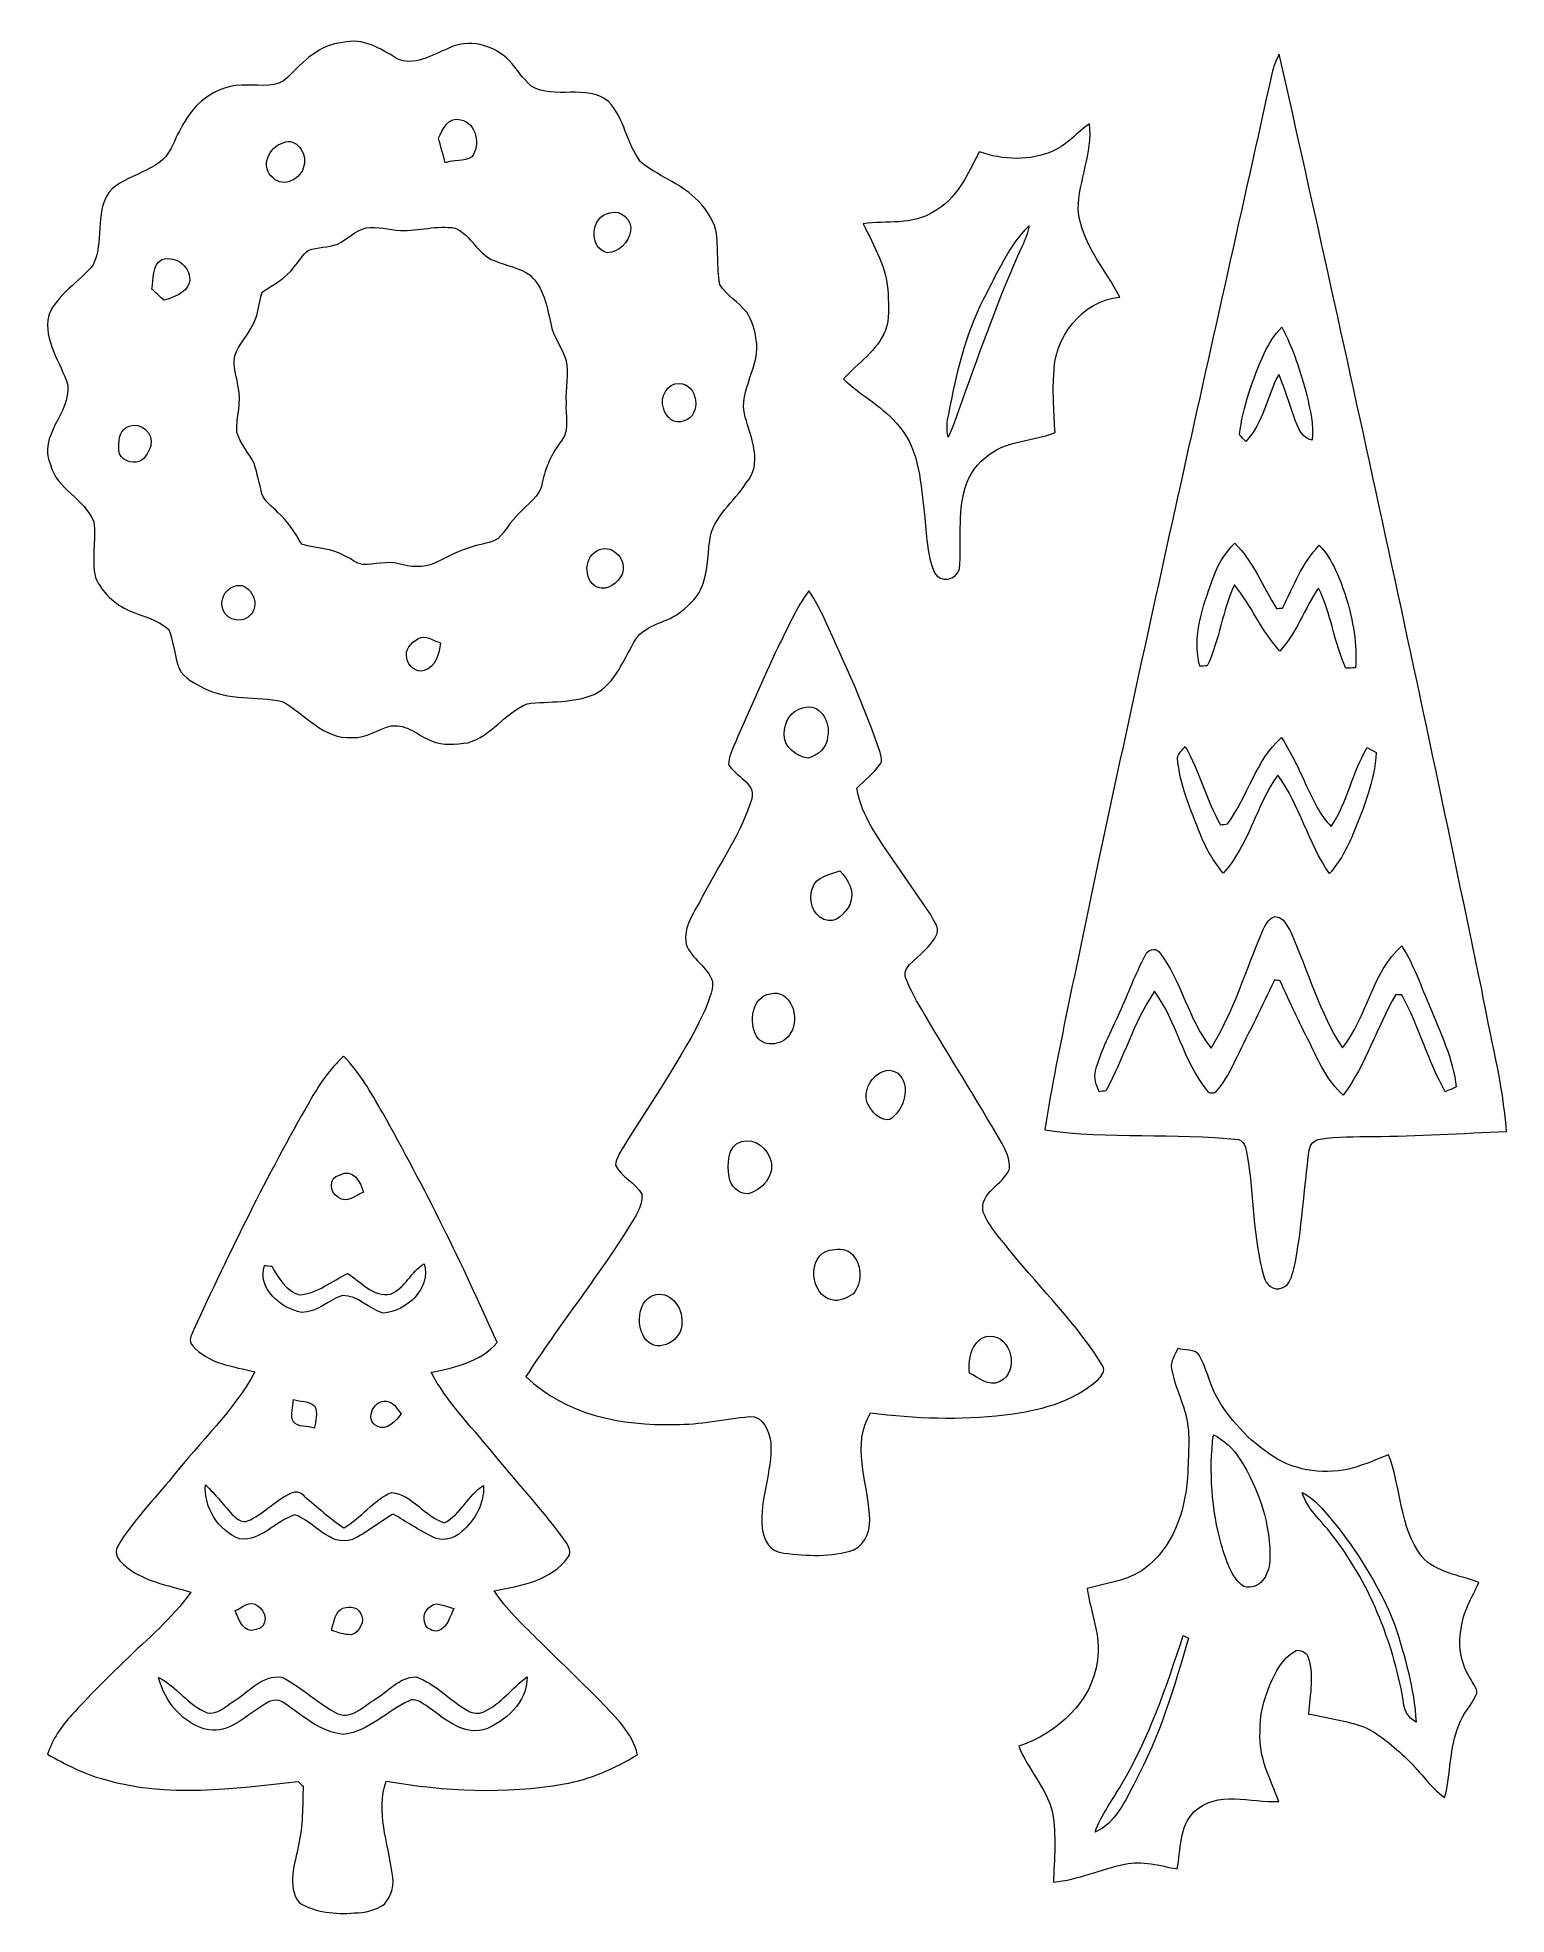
# Model space of a CAD drawing. Header units: centimetres. Extents: x -12.7 to 12.5, y -16.1 to 16.1.
import ezdxf

# ---------------------------------------------------------------- set-up
doc = ezdxf.new("R2010")
doc.units = ezdxf.units.CM
doc.header["$MEASUREMENT"] = 0
doc.layers.add('Layer 1', color=7, linetype='Continuous')

msp = doc.modelspace()

# ---------------------------------------------------------------- linework, layer by layer
at = {"layer": 'Layer 1', "color": 251, "lineweight": 9}
for points, knots in [([(-7.45384, 16.05067), (-7.10776, 16.13605), (-6.81108, 15.94801), (-6.53274, 15.77868), (-6.53274, 15.77868), (-6.23323, 15.62416), (-5.93266, 15.84077), (-5.65608, 15.94237), (-5.65608, 15.94237), (-5.30789, 16.12934), (-4.86022, 16.01434), (-4.59493, 15.73846), (-4.59493, 15.73846), (-4.46687, 15.59488), (-4.36174, 15.43084), (-4.22063, 15.2989), (-4.22063, 15.2989), (-3.81176, 15.06713), (-3.27589, 15.34088), (-2.89172, 15.03996), (-2.89172, 15.03996), (-2.61514, 14.74645), (-2.58656, 14.31677), (-2.34032, 14.0028), (-2.34032, 14.0028), (-2.05493, 13.75938), (-1.67781, 13.64931), (-1.4097, 13.38261), (-1.4097, 13.38261), (-1.2453, 13.23374), (-1.11089, 13.04395), (-1.04739, 12.82981), (-1.04739, 12.82981), (-0.99977, 12.52184), (-1.03434, 12.20434), (-0.98354, 11.89777), (-0.98354, 11.89777), (-0.86501, 11.7048), (-0.65828, 11.59191), (-0.51717, 11.41835), (-0.51717, 11.41835), (-0.42897, 11.28606), (-0.38417, 11.12766), (-0.36054, 10.97173), (-0.36054, 10.97173), (-0.25435, 10.50183), (-0.67874, 10.09155), (-0.5461, 9.62059), (-0.5461, 9.62059), (-0.44062, 9.2717), (-0.24059, 8.80885), (-0.52599, 8.491), (-0.52599, 8.491), (-0.73413, 8.15939), (-1.10419, 7.91068), (-1.15393, 7.49934), (-1.15393, 7.49934), (-1.1945, 7.21959), (-1.18427, 6.92502), (-1.30598, 6.66255), (-1.30598, 6.66255), (-1.38924, 6.48581), (-1.54657, 6.36022), (-1.69615, 6.24204), (-1.69615, 6.24204), (-1.9304, 6.07976), (-2.25354, 6.05718), (-2.42323, 5.80495), (-2.42323, 5.80495), (-2.63207, 5.47404), (-2.76154, 5.04506), (-3.13654, 4.85774), (-3.13654, 4.85774), (-3.49885, 4.70393), (-3.90842, 4.74556), (-4.28977, 4.69652), (-4.28977, 4.69652), (-4.67219, 4.54306), (-4.90079, 4.14125), (-5.30542, 4.02871), (-5.30542, 4.02871), (-5.5118, 4.00049), (-5.73405, 3.9765), (-5.9309, 4.06152), (-5.9309, 4.06152), (-6.16267, 4.14689), (-6.35388, 4.3568), (-6.62093, 4.31587), (-6.62093, 4.31587), (-6.85129, 4.26754), (-7.04814, 4.10138), (-7.29509, 4.11797), (-7.29509, 4.11797), (-7.78404, 4.07951), (-8.10577, 4.52507), (-8.49524, 4.73744), (-8.49524, 4.73744), (-8.9355, 4.82846), (-9.41916, 4.75261), (-9.83262, 4.96146), (-9.83262, 4.96146), (-9.99243, 5.04648), (-10.18328, 5.12973), (-10.26336, 5.30295), (-10.26336, 5.30295), (-10.35085, 5.51779), (-10.35508, 5.76015), (-10.44504, 5.97287), (-10.44504, 5.97287), (-10.63237, 6.14079), (-10.88813, 6.19971), (-11.11532, 6.29178), (-11.11532, 6.29178), (-11.36897, 6.40573), (-11.59157, 6.60611), (-11.70269, 6.86363), (-11.70269, 6.86363), (-11.77431, 7.17796), (-11.68788, 7.50604), (-11.73233, 7.82143), (-11.73233, 7.82143), (-11.88261, 8.21795), (-12.37403, 8.37881), (-12.47422, 8.80497), (-12.47422, 8.80497), (-12.69717, 9.31084), (-12.12991, 9.67491), (-12.17824, 10.16599), (-12.17824, 10.16599), (-12.29395, 10.56674), (-12.60616, 10.92164), (-12.50456, 11.36896), (-12.50456, 11.36896), (-12.35004, 11.73267), (-11.98633, 11.93587), (-11.74362, 12.23185), (-11.74362, 12.23185), (-11.54818, 12.61603), (-11.72104, 13.11133), (-11.47409, 13.47751), (-11.47409, 13.47751), (-11.17847, 13.81336), (-10.60944, 13.8063), (-10.40377, 14.23845), (-10.40377, 14.23845), (-10.25454, 14.54361), (-10.11519, 14.87451), (-9.83085, 15.08159), (-9.83085, 15.08159), (-9.62413, 15.2481), (-9.36025, 15.33524), (-9.09425, 15.31654), (-9.09425, 15.31654), (-8.86777, 15.33136), (-8.57708, 15.2601), (-8.40422, 15.45271), (-8.40422, 15.45271), (-8.14211, 15.71765), (-7.8493, 16.02245), (-7.45384, 16.05067), (-7.45384, 16.05067), (-7.45384, 16.05067), (-7.45384, 16.05067), (-7.45384, 16.05067)], [0, 0, 0, 0, 0.02380952, 0.02380952, 0.02380952, 0.02380952, 0.04761905, 0.04761905, 0.04761905, 0.04761905, 0.07142857, 0.07142857, 0.07142857, 0.07142857, 0.0952381, 0.0952381, 0.0952381, 0.0952381, 0.11904762, 0.11904762, 0.11904762, 0.11904762, 0.14285714, 0.14285714, 0.14285714, 0.14285714, 0.16666667, 0.16666667, 0.16666667, 0.16666667, 0.19047619, 0.19047619, 0.19047619, 0.19047619, 0.21428571, 0.21428571, 0.21428571, 0.21428571, 0.23809524, 0.23809524, 0.23809524, 0.23809524, 0.26190476, 0.26190476, 0.26190476, 0.26190476, 0.28571429, 0.28571429, 0.28571429, 0.28571429, 0.30952381, 0.30952381, 0.30952381, 0.30952381, 0.33333333, 0.33333333, 0.33333333, 0.33333333, 0.35714286, 0.35714286, 0.35714286, 0.35714286, 0.38095238, 0.38095238, 0.38095238, 0.38095238, 0.4047619, 0.4047619, 0.4047619, 0.4047619, 0.42857143, 0.42857143, 0.42857143, 0.42857143, 0.45238095, 0.45238095, 0.45238095, 0.45238095, 0.47619048, 0.47619048, 0.47619048, 0.47619048, 0.5, 0.5, 0.5, 0.5, 0.52380952, 0.52380952, 0.52380952, 0.52380952, 0.54761905, 0.54761905, 0.54761905, 0.54761905, 0.57142857, 0.57142857, 0.57142857, 0.57142857, 0.5952381, 0.5952381, 0.5952381, 0.5952381, 0.61904762, 0.61904762, 0.61904762, 0.61904762, 0.64285714, 0.64285714, 0.64285714, 0.64285714, 0.66666667, 0.66666667, 0.66666667, 0.66666667, 0.69047619, 0.69047619, 0.69047619, 0.69047619, 0.71428571, 0.71428571, 0.71428571, 0.71428571, 0.73809524, 0.73809524, 0.73809524, 0.73809524, 0.76190476, 0.76190476, 0.76190476, 0.76190476, 0.78571429, 0.78571429, 0.78571429, 0.78571429, 0.80952381, 0.80952381, 0.80952381, 0.80952381, 0.83333333, 0.83333333, 0.83333333, 0.83333333, 0.85714286, 0.85714286, 0.85714286, 0.85714286, 0.88095238, 0.88095238, 0.88095238, 0.88095238, 0.9047619, 0.9047619, 0.9047619, 0.9047619, 0.92857143, 0.92857143, 0.92857143, 0.92857143, 0.95238095, 0.95238095, 0.95238095, 0.95238095, 1, 1, 1, 1]), ([(8.49842, 15.51304), (8.52311, 15.63157), (8.56615, 15.74552), (8.62577, 15.85065), (8.62577, 15.85065), (9.82663, 10.50889), (10.98938, 5.15831), (12.10169, -0.20286), (12.10169, -0.20286), (12.24563, -1.01601), (12.46929, -1.81858), (12.52714, -2.64514), (12.52714, -2.64514), (11.76444, -2.67759), (11.00244, -2.73051), (10.23938, -2.73227), (10.23938, -2.73227), (9.93458, -2.73651), (9.62766, -2.73404), (9.32568, -2.77672), (9.32568, -2.77672), (9.23043, -2.78907), (9.15635, -2.86774), (9.13906, -2.96052), (9.13906, -2.96052), (9.05052, -3.64103), (9.01736, -4.32965), (8.8773, -5.0031), (8.8773, -5.0031), (8.84026, -5.12411), (8.81133, -5.28534), (8.67516, -5.33261), (8.67516, -5.33261), (8.521, -5.39188), (8.3947, -5.27158), (8.35978, -5.13716), (8.35978, -5.13716), (8.16751, -4.46265), (8.19574, -3.75357), (8.07403, -3.06706), (8.07403, -3.06706), (8.05815, -2.96934), (8.0444, -2.82647), (7.93221, -2.78625), (7.93221, -2.78625), (6.82555, -2.65995), (5.69913, -2.78695), (4.5974, -2.61586), (4.5974, -2.61586), (4.84294, -1.12855), (5.18266, 0.34148), (5.48393, 1.81785), (5.48393, 1.81785), (6.45337, 6.39056), (7.48454, 10.95021), (8.49842, 15.51304), (8.49842, 15.51304), (8.49842, 15.51304), (8.49842, 15.51304), (8.49842, 15.51304)], [0, 0, 0, 0, 0.0625, 0.0625, 0.0625, 0.0625, 0.125, 0.125, 0.125, 0.125, 0.1875, 0.1875, 0.1875, 0.1875, 0.25, 0.25, 0.25, 0.25, 0.3125, 0.3125, 0.3125, 0.3125, 0.375, 0.375, 0.375, 0.375, 0.4375, 0.4375, 0.4375, 0.4375, 0.5, 0.5, 0.5, 0.5, 0.5625, 0.5625, 0.5625, 0.5625, 0.625, 0.625, 0.625, 0.625, 0.6875, 0.6875, 0.6875, 0.6875, 0.75, 0.75, 0.75, 0.75, 0.8125, 0.8125, 0.8125, 0.8125, 0.875, 0.875, 0.875, 0.875, 1, 1, 1, 1]), ([(-5.8106, 14.40779), (-5.78202, 14.30266), (-5.72523, 14.09276), (-5.69665, 13.98763), (-5.69665, 13.98763), (-5.55378, 14.03772), (-5.36927, 13.99645), (-5.24051, 14.08923), (-5.24051, 14.08923), (-5.0807, 14.28714), (-5.16219, 14.66637), (-5.42784, 14.72493), (-5.42784, 14.72493), (-5.64127, 14.78949), (-5.74428, 14.55878), (-5.8106, 14.40779), (-5.8106, 14.40779), (-5.8106, 14.40779), (-5.8106, 14.40779), (-5.8106, 14.40779)], [0, 0, 0, 0, 0.16666667, 0.16666667, 0.16666667, 0.16666667, 0.33333333, 0.33333333, 0.33333333, 0.33333333, 0.5, 0.5, 0.5, 0.5, 0.66666667, 0.66666667, 0.66666667, 0.66666667, 1, 1, 1, 1]), ([(4.74733, 14.19083), (4.98405, 14.3016), (5.15761, 14.50339), (5.3647, 14.65685), (5.3647, 14.65685), (5.43102, 14.15202), (5.17631, 13.68741), (5.17384, 13.18965), (5.17384, 13.18965), (5.21723, 12.61003), (5.6314, 12.17012), (5.88892, 11.68046), (5.88892, 11.68046), (5.2324, 11.61978), (4.74875, 10.97385), (4.75333, 10.33603), (4.75333, 10.33603), (4.73146, 10.00865), (4.75792, 9.68056), (4.77485, 9.35319), (4.77485, 9.35319), (4.40585, 9.20677), (3.97228, 9.223), (3.64561, 8.97501), (3.64561, 8.97501), (3.44488, 8.84166), (3.29812, 8.63493), (3.23004, 8.40492), (3.23004, 8.40492), (3.09704, 7.95336), (3.17924, 7.47711), (3.13232, 7.01533), (3.13232, 7.01533), (3.09387, 6.81848), (2.79788, 6.75992), (2.70546, 6.94795), (2.70546, 6.94795), (2.56893, 7.2591), (2.57563, 7.61399), (2.53154, 7.9456), (2.53154, 7.9456), (2.46945, 8.46172), (2.45393, 9.03428), (2.10609, 9.45442), (2.10609, 9.45442), (1.83939, 9.78639), (1.45027, 9.98253), (1.143, 10.27076), (1.143, 10.27076), (1.38818, 10.54522), (1.7205, 10.75689), (1.86655, 11.10896), (1.86655, 11.10896), (1.93711, 11.30687), (1.9103, 11.52559), (1.90924, 11.73091), (1.90924, 11.73091), (1.89477, 12.16835), (1.66406, 12.55641), (1.48026, 12.94023), (1.48026, 12.94023), (1.8796, 12.99174), (2.33398, 12.91095), (2.68923, 13.14484), (2.68923, 13.14484), (3.08893, 13.35298), (3.27872, 13.79325), (3.4731, 14.17354), (3.4731, 14.17354), (3.88303, 14.03455), (4.34658, 14.00738), (4.74733, 14.19083), (4.74733, 14.19083), (4.74733, 14.19083), (4.74733, 14.19083), (4.74733, 14.19083)], [0, 0, 0, 0, 0.05, 0.05, 0.05, 0.05, 0.1, 0.1, 0.1, 0.1, 0.15, 0.15, 0.15, 0.15, 0.2, 0.2, 0.2, 0.2, 0.25, 0.25, 0.25, 0.25, 0.3, 0.3, 0.3, 0.3, 0.35, 0.35, 0.35, 0.35, 0.4, 0.4, 0.4, 0.4, 0.45, 0.45, 0.45, 0.45, 0.5, 0.5, 0.5, 0.5, 0.55, 0.55, 0.55, 0.55, 0.6, 0.6, 0.6, 0.6, 0.65, 0.65, 0.65, 0.65, 0.7, 0.7, 0.7, 0.7, 0.75, 0.75, 0.75, 0.75, 0.8, 0.8, 0.8, 0.8, 0.85, 0.85, 0.85, 0.85, 0.9, 0.9, 0.9, 0.9, 1, 1, 1, 1]), ([(-8.4776, 14.3263), (-8.73019, 14.26915), (-8.87941, 13.89767), (-8.65046, 13.72551), (-8.65046, 13.72551), (-8.47442, 13.54525), (-8.16469, 13.71528), (-8.122, 13.9333), (-8.122, 13.9333), (-8.06273, 14.13262), (-8.25182, 14.43883), (-8.4776, 14.3263), (-8.4776, 14.3263), (-8.4776, 14.3263), (-8.4776, 14.3263), (-8.4776, 14.3263)], [0, 0, 0, 0, 0.2, 0.2, 0.2, 0.2, 0.4, 0.4, 0.4, 0.4, 0.6, 0.6, 0.6, 0.6, 1, 1, 1, 1]), ([(-7.05202, 12.86756), (-7.24111, 12.82558), (-7.37482, 12.66753), (-7.54768, 12.59028), (-7.54768, 12.59028), (-7.70784, 12.52536), (-7.88881, 12.54547), (-8.04897, 12.48233), (-8.04897, 12.48233), (-8.14705, 12.40366), (-8.20843, 12.28936), (-8.29098, 12.19658), (-8.29098, 12.19658), (-8.42997, 12.00255), (-8.64693, 11.89213), (-8.84237, 11.76478), (-8.84237, 11.76478), (-8.89811, 11.55523), (-8.91081, 11.32592), (-9.03322, 11.13965), (-9.03322, 11.13965), (-9.1313, 10.95727), (-9.30204, 10.81016), (-9.32285, 10.5925), (-9.32285, 10.5925), (-9.32815, 10.43939), (-9.26853, 10.29228), (-9.25336, 10.14094), (-9.25336, 10.14094), (-9.18633, 9.87953), (-9.28546, 9.61812), (-9.27629, 9.35636), (-9.27629, 9.35636), (-9.21244, 9.16092), (-9.0678, 9.00463), (-8.97819, 8.8219), (-8.97819, 8.8219), (-8.92139, 8.65186), (-8.89, 8.47406), (-8.84272, 8.3012), (-8.84272, 8.3012), (-8.79933, 8.16327), (-8.66245, 8.08601), (-8.57109, 7.9837), (-8.57109, 7.9837), (-8.39717, 7.83095), (-8.27616, 7.63093), (-8.15657, 7.43513), (-8.15657, 7.43513), (-7.91139, 7.36458), (-7.6401, 7.3667), (-7.41539, 7.23405), (-7.41539, 7.23405), (-7.3152, 7.18784), (-7.22559, 7.10917), (-7.11517, 7.08765), (-7.11517, 7.08765), (-6.9088, 7.08236), (-6.6996, 7.15432), (-6.49464, 7.1), (-6.49464, 7.1), (-6.29567, 7.04778), (-6.07095, 7.01991), (-5.87833, 7.10917), (-5.87833, 7.10917), (-5.66102, 7.21183), (-5.45218, 7.33706), (-5.21758, 7.39668), (-5.21758, 7.39668), (-5.07753, 7.44572), (-4.9149, 7.4496), (-4.78931, 7.53532), (-4.78931, 7.53532), (-4.65631, 7.66232), (-4.57341, 7.83271), (-4.43688, 7.95689), (-4.43688, 7.95689), (-4.29119, 8.12517), (-4.06329, 8.24864), (-4.02907, 8.48959), (-4.02907, 8.48959), (-3.97686, 8.75911), (-3.86221, 9.00852), (-3.69146, 9.22336), (-3.69146, 9.22336), (-3.55494, 9.40928), (-3.63855, 9.65552), (-3.62126, 9.86682), (-3.62126, 9.86682), (-3.63608, 10.11342), (-3.57152, 10.36107), (-3.62585, 10.60555), (-3.62585, 10.60555), (-3.6897, 10.82039), (-3.84669, 10.99784), (-3.88196, 11.22362), (-3.88196, 11.22362), (-3.95111, 11.51889), (-4.00579, 11.84662), (-4.24532, 12.06005), (-4.24532, 12.06005), (-4.42524, 12.18952), (-4.65455, 12.21633), (-4.85316, 12.30594), (-4.85316, 12.30594), (-5.14067, 12.40789), (-5.24862, 12.74761), (-5.52591, 12.86474), (-5.52591, 12.86474), (-5.83812, 12.91624), (-6.15244, 12.81323), (-6.46571, 12.82523), (-6.46571, 12.82523), (-6.66185, 12.83158), (-6.85482, 12.89966), (-7.05202, 12.86756), (-7.05202, 12.86756), (-7.05202, 12.86756), (-7.05202, 12.86756), (-7.05202, 12.86756)], [0, 0, 0, 0, 0.03225806, 0.03225806, 0.03225806, 0.03225806, 0.06451613, 0.06451613, 0.06451613, 0.06451613, 0.09677419, 0.09677419, 0.09677419, 0.09677419, 0.12903226, 0.12903226, 0.12903226, 0.12903226, 0.16129032, 0.16129032, 0.16129032, 0.16129032, 0.19354839, 0.19354839, 0.19354839, 0.19354839, 0.22580645, 0.22580645, 0.22580645, 0.22580645, 0.25806452, 0.25806452, 0.25806452, 0.25806452, 0.29032258, 0.29032258, 0.29032258, 0.29032258, 0.32258065, 0.32258065, 0.32258065, 0.32258065, 0.35483871, 0.35483871, 0.35483871, 0.35483871, 0.38709677, 0.38709677, 0.38709677, 0.38709677, 0.41935484, 0.41935484, 0.41935484, 0.41935484, 0.4516129, 0.4516129, 0.4516129, 0.4516129, 0.48387097, 0.48387097, 0.48387097, 0.48387097, 0.51612903, 0.51612903, 0.51612903, 0.51612903, 0.5483871, 0.5483871, 0.5483871, 0.5483871, 0.58064516, 0.58064516, 0.58064516, 0.58064516, 0.61290323, 0.61290323, 0.61290323, 0.61290323, 0.64516129, 0.64516129, 0.64516129, 0.64516129, 0.67741935, 0.67741935, 0.67741935, 0.67741935, 0.70967742, 0.70967742, 0.70967742, 0.70967742, 0.74193548, 0.74193548, 0.74193548, 0.74193548, 0.77419355, 0.77419355, 0.77419355, 0.77419355, 0.80645161, 0.80645161, 0.80645161, 0.80645161, 0.83870968, 0.83870968, 0.83870968, 0.83870968, 0.87096774, 0.87096774, 0.87096774, 0.87096774, 0.90322581, 0.90322581, 0.90322581, 0.90322581, 0.93548387, 0.93548387, 0.93548387, 0.93548387, 1, 1, 1, 1]), ([(-2.86949, 13.12509), (-3.19722, 13.08699), (-3.24344, 12.50949), (-2.915, 12.4414), (-2.915, 12.4414), (-2.71744, 12.44281), (-2.54282, 12.62097), (-2.51354, 12.81253), (-2.51354, 12.81253), (-2.47826, 13.00056), (-2.67829, 13.19423), (-2.86949, 13.12509), (-2.86949, 13.12509), (-2.86949, 13.12509), (-2.86949, 13.12509), (-2.86949, 13.12509)], [0, 0, 0, 0, 0.2, 0.2, 0.2, 0.2, 0.4, 0.4, 0.4, 0.4, 0.6, 0.6, 0.6, 0.6, 1, 1, 1, 1]), ([(3.54965, 11.64377), (3.23251, 11.02818), (3.08258, 10.34626), (2.95064, 9.67175), (2.95064, 9.67175), (2.91536, 9.54192), (2.91536, 9.40681), (2.93794, 9.27522), (2.93794, 9.27522), (3.03918, 9.47525), (3.10127, 9.69185), (3.17888, 9.90176), (3.17888, 9.90176), (3.49603, 10.79181), (3.81459, 11.68328), (4.20547, 12.54441), (4.20547, 12.54441), (4.2598, 12.66013), (4.30671, 12.78007), (4.33247, 12.90566), (4.33247, 12.90566), (3.97934, 12.54935), (3.77614, 12.08369), (3.54965, 11.64377)], [0, 0, 0, 0, 0.14285714, 0.14285714, 0.14285714, 0.14285714, 0.28571429, 0.28571429, 0.28571429, 0.28571429, 0.42857143, 0.42857143, 0.42857143, 0.42857143, 0.57142857, 0.57142857, 0.57142857, 0.57142857, 0.71428571, 0.71428571, 0.71428571, 0.71428571, 1, 1, 1, 1]), ([(-10.56075, 12.32322), (-10.73926, 12.22339), (-10.69904, 11.98456), (-10.73573, 11.81628), (-10.73573, 11.81628), (-10.68281, 11.76901), (-10.57733, 11.67411), (-10.52477, 11.62649), (-10.52477, 11.62649), (-10.3579, 11.67411), (-10.15753, 11.74149), (-10.09085, 11.9207), (-10.09085, 11.9207), (-10.03688, 12.17964), (-10.31557, 12.40436), (-10.56075, 12.32322), (-10.56075, 12.32322), (-10.56075, 12.32322), (-10.56075, 12.32322), (-10.56075, 12.32322)], [0, 0, 0, 0, 0.16666667, 0.16666667, 0.16666667, 0.16666667, 0.33333333, 0.33333333, 0.33333333, 0.33333333, 0.5, 0.5, 0.5, 0.5, 0.66666667, 0.66666667, 0.66666667, 0.66666667, 1, 1, 1, 1]), ([(8.36719, 10.71279), (8.16998, 10.26547), (7.99783, 9.80192), (7.9428, 9.31332), (7.9428, 9.31332), (7.97807, 9.27628), (8.01335, 9.23924), (8.04898, 9.2022), (8.04898, 9.2022), (8.36048, 9.51441), (8.40811, 9.97937), (8.61836, 10.35119), (8.61836, 10.35119), (8.72773, 10.08908), (8.80816, 9.81638), (8.90623, 9.55004), (8.90623, 9.55004), (8.95985, 9.41245), (9.01983, 9.25582), (9.19128, 9.22513), (9.19128, 9.22513), (9.22091, 9.48407), (9.15353, 9.74018), (9.09991, 9.99171), (9.09991, 9.99171), (8.98984, 10.39388), (8.86778, 10.79711), (8.6674, 11.16541), (8.6674, 11.16541), (8.54252, 11.03276), (8.44656, 10.87578), (8.36719, 10.71279), (8.36719, 10.71279), (8.36719, 10.71279), (8.36719, 10.71279), (8.36719, 10.71279)], [0, 0, 0, 0, 0.1, 0.1, 0.1, 0.1, 0.2, 0.2, 0.2, 0.2, 0.3, 0.3, 0.3, 0.3, 0.4, 0.4, 0.4, 0.4, 0.5, 0.5, 0.5, 0.5, 0.6, 0.6, 0.6, 0.6, 0.7, 0.7, 0.7, 0.7, 0.8, 0.8, 0.8, 0.8, 1, 1, 1, 1]), ([(-1.67675, 10.19703), (-1.88665, 10.2115), (-2.01154, 9.94903), (-1.9505, 9.77157), (-1.9505, 9.77157), (-1.9124, 9.62306), (-1.76106, 9.47666), (-1.59279, 9.55709), (-1.59279, 9.55709), (-1.28517, 9.64317), (-1.3529, 10.19491), (-1.67675, 10.19703), (-1.67675, 10.19703), (-1.67675, 10.19703), (-1.67675, 10.19703), (-1.67675, 10.19703)], [0, 0, 0, 0, 0.2, 0.2, 0.2, 0.2, 0.4, 0.4, 0.4, 0.4, 0.6, 0.6, 0.6, 0.6, 1, 1, 1, 1]), ([(-11.12555, 9.46361), (-11.27195, 9.42057), (-11.31005, 9.23994), (-11.29876, 9.10624), (-11.29876, 9.10624), (-11.3351, 8.92774), (-11.14742, 8.82966), (-11.00172, 8.84342), (-11.00172, 8.84342), (-10.86167, 8.86318), (-10.79535, 9.00888), (-10.7516, 9.1267), (-10.7516, 9.1267), (-10.69904, 9.33943), (-10.9167, 9.54439), (-11.12555, 9.46361), (-11.12555, 9.46361), (-11.12555, 9.46361), (-11.12555, 9.46361), (-11.12555, 9.46361)], [0, 0, 0, 0, 0.16666667, 0.16666667, 0.16666667, 0.16666667, 0.33333333, 0.33333333, 0.33333333, 0.33333333, 0.5, 0.5, 0.5, 0.5, 0.66666667, 0.66666667, 0.66666667, 0.66666667, 1, 1, 1, 1]), ([(-3.04588, 7.34412), (-3.31575, 7.25628), (-3.33904, 6.82024), (-3.08504, 6.69677), (-3.08504, 6.69677), (-2.90159, 6.63045), (-2.73896, 6.77403), (-2.65924, 6.92184), (-2.65924, 6.92184), (-2.56434, 7.15009), (-2.8067, 7.43937), (-3.04588, 7.34412), (-3.04588, 7.34412), (-3.04588, 7.34412), (-3.04588, 7.34412), (-3.04588, 7.34412)], [0, 0, 0, 0, 0.2, 0.2, 0.2, 0.2, 0.4, 0.4, 0.4, 0.4, 0.6, 0.6, 0.6, 0.6, 1, 1, 1, 1]), ([(7.48136, 6.83259), (7.30815, 6.35951), (7.12823, 5.8501), (7.26052, 5.34352), (7.26052, 5.34352), (7.29192, 5.34422), (7.35507, 5.34598), (7.38646, 5.34704), (7.38646, 5.34704), (7.60131, 5.79154), (7.6454, 6.2946), (7.8546, 6.73981), (7.8546, 6.73981), (8.14388, 6.3835), (8.32168, 5.94359), (8.63706, 5.6021), (8.63706, 5.6021), (8.92422, 5.9189), (9.06145, 6.33306), (9.29887, 6.68336), (9.29887, 6.68336), (9.5183, 6.24874), (9.56381, 5.74956), (9.76983, 5.30788), (9.76983, 5.30788), (9.82381, 5.30965), (9.87778, 5.31141), (9.93246, 5.31282), (9.93246, 5.31282), (9.96809, 5.71922), (9.89119, 6.12421), (9.77724, 6.51297), (9.77724, 6.51297), (9.66753, 6.83576), (9.55428, 7.16843), (9.31016, 7.41785), (9.31016, 7.41785), (9.01912, 7.10952), (8.86566, 6.71335), (8.68257, 6.33905), (8.68257, 6.33905), (8.65717, 6.33764), (8.60637, 6.33517), (8.58097, 6.33376), (8.58097, 6.33376), (8.34249, 6.70735), (8.17845, 7.13421), (7.86483, 7.4556), (7.86483, 7.4556), (7.68491, 7.2852), (7.56215, 7.06507), (7.48136, 6.83259), (7.48136, 6.83259), (7.48136, 6.83259), (7.48136, 6.83259), (7.48136, 6.83259)], [0, 0, 0, 0, 0.06666667, 0.06666667, 0.06666667, 0.06666667, 0.13333333, 0.13333333, 0.13333333, 0.13333333, 0.2, 0.2, 0.2, 0.2, 0.26666667, 0.26666667, 0.26666667, 0.26666667, 0.33333333, 0.33333333, 0.33333333, 0.33333333, 0.4, 0.4, 0.4, 0.4, 0.46666667, 0.46666667, 0.46666667, 0.46666667, 0.53333333, 0.53333333, 0.53333333, 0.53333333, 0.6, 0.6, 0.6, 0.6, 0.66666667, 0.66666667, 0.66666667, 0.66666667, 0.73333333, 0.73333333, 0.73333333, 0.73333333, 0.8, 0.8, 0.8, 0.8, 0.86666667, 0.86666667, 0.86666667, 0.86666667, 1, 1, 1, 1]), ([(-9.32497, 6.70876), (-9.49007, 6.66467), (-9.57121, 6.45759), (-9.5123, 6.30413), (-9.5123, 6.30413), (-9.43857, 6.11892), (-9.14858, 6.0653), (-9.02934, 6.23534), (-9.02934, 6.23534), (-8.85437, 6.42513), (-9.06639, 6.82695), (-9.32497, 6.70876), (-9.32497, 6.70876), (-9.32497, 6.70876), (-9.32497, 6.70876), (-9.32497, 6.70876)], [0, 0, 0, 0, 0.2, 0.2, 0.2, 0.2, 0.4, 0.4, 0.4, 0.4, 0.6, 0.6, 0.6, 0.6, 1, 1, 1, 1]), ([(0.54787, 6.6375), (0.65688, 6.47734), (0.74683, 6.30554), (0.82797, 6.1295), (0.82797, 6.1295), (1.16911, 5.38585), (1.5106, 4.63937), (1.77271, 3.86291), (1.77271, 3.86291), (1.78894, 3.79729), (1.82069, 3.7158), (1.76954, 3.65688), (1.76954, 3.65688), (1.65524, 3.50343), (1.50601, 3.38172), (1.36913, 3.24943), (1.36913, 3.24943), (1.41358, 3.00601), (1.50954, 2.77494), (1.63619, 2.56327), (1.63619, 2.56327), (1.94205, 2.05457), (2.30364, 1.5829), (2.63067, 1.08831), (2.63067, 1.08831), (2.68006, 0.98071), (2.79612, 0.86712), (2.74567, 0.73977), (2.74567, 0.73977), (2.6476, 0.52245), (2.43805, 0.38593), (2.27824, 0.21871), (2.27824, 0.21871), (2.22215, 0.16121), (2.17911, 0.07901), (2.2098, -0.00248), (2.2098, -0.00248), (2.2853, -0.22579), (2.41371, -0.42687), (2.53154, -0.63007), (2.53154, -0.63007), (2.96298, -1.37161), (3.42795, -2.09339), (3.85481, -2.83775), (3.85481, -2.83775), (3.93418, -2.97428), (4.01073, -3.12844), (3.99239, -3.29213), (3.99239, -3.29213), (3.88197, -3.56483), (3.47028, -3.6876), (3.5433, -4.03156), (3.5433, -4.03156), (3.64314, -4.29402), (3.85163, -4.49829), (4.02096, -4.71665), (4.02096, -4.71665), (4.54801, -5.36648), (5.15797, -5.95385), (5.5933, -6.67352), (5.5933, -6.67352), (5.6448, -6.75571), (5.57107, -6.84144), (5.51886, -6.90141), (5.51886, -6.90141), (5.07965, -7.29935), (4.4824, -7.44751), (3.90878, -7.51172), (3.90878, -7.51172), (3.14502, -7.60803), (2.37138, -7.56922), (1.60867, -7.47961), (1.60867, -7.47961), (1.27565, -8.02219), (1.5547, -8.64696), (1.5875, -9.22516), (1.5875, -9.22516), (1.62349, -9.44706), (1.53741, -9.72822), (1.32186, -9.82841), (1.32186, -9.82841), (0.93345, -9.95716), (0.51506, -9.936), (0.11571, -9.88485), (0.11571, -9.88485), (-0.109, -9.87427), (-0.2413, -9.65167), (-0.25153, -9.44881), (-0.25153, -9.44881), (-0.30092, -8.9581), (-0.07867, -8.4875), (-0.10548, -7.9982), (-0.10548, -7.9982), (-0.12206, -7.8077), (-0.23777, -7.51983), (-0.47201, -7.54206), (-0.47201, -7.54206), (-0.90064, -7.57698), (-1.32185, -7.68599), (-1.75471, -7.67505), (-1.75471, -7.67505), (-2.65959, -7.70574), (-3.64172, -7.50784), (-4.31024, -6.85379), (-4.31024, -6.85379), (-3.74685, -5.97643), (-3.09104, -5.16256), (-2.53541, -4.28027), (-2.53541, -4.28027), (-2.43981, -4.106), (-2.29905, -3.93736), (-2.32269, -3.72429), (-2.32269, -3.72429), (-2.42358, -3.51756), (-2.67864, -3.43465), (-2.77177, -3.22228), (-2.77177, -3.22228), (-2.76472, -3.10587), (-2.69169, -3.00709), (-2.63701, -2.90902), (-2.63701, -2.90902), (-2.16323, -2.14349), (-1.63935, -1.40512), (-1.24848, -0.59162), (-1.24848, -0.59162), (-1.18462, -0.42546), (-1.09678, -0.25225), (-1.1049, -0.07092), (-1.1049, -0.07092), (-1.18674, 0.18449), (-1.47814, 0.3129), (-1.5561, 0.5722), (-1.5561, 0.5722), (-1.6256, 0.8717), (-1.40158, 1.12853), (-1.2834, 1.38358), (-1.2834, 1.38358), (-0.99624, 1.94133), (-0.61383, 2.45744), (-0.43391, 3.06492), (-0.43391, 3.06492), (-0.35948, 3.34432), (-0.72213, 3.44804), (-0.8322, 3.65865), (-0.8322, 3.65865), (-0.83079, 3.78812), (-0.77011, 3.90665), (-0.72002, 4.02307), (-0.72002, 4.02307), (-0.47872, 4.57058), (-0.24271, 5.12091), (0.01411, 5.66172), (0.01411, 5.66172), (0.18239, 5.99227), (0.32632, 6.33764), (0.54787, 6.6375), (0.54787, 6.6375), (0.54787, 6.6375), (0.54787, 6.6375), (0.54787, 6.6375)], [0, 0, 0, 0, 0.02439024, 0.02439024, 0.02439024, 0.02439024, 0.04878049, 0.04878049, 0.04878049, 0.04878049, 0.07317073, 0.07317073, 0.07317073, 0.07317073, 0.09756098, 0.09756098, 0.09756098, 0.09756098, 0.12195122, 0.12195122, 0.12195122, 0.12195122, 0.14634146, 0.14634146, 0.14634146, 0.14634146, 0.17073171, 0.17073171, 0.17073171, 0.17073171, 0.19512195, 0.19512195, 0.19512195, 0.19512195, 0.2195122, 0.2195122, 0.2195122, 0.2195122, 0.24390244, 0.24390244, 0.24390244, 0.24390244, 0.26829268, 0.26829268, 0.26829268, 0.26829268, 0.29268293, 0.29268293, 0.29268293, 0.29268293, 0.31707317, 0.31707317, 0.31707317, 0.31707317, 0.34146341, 0.34146341, 0.34146341, 0.34146341, 0.36585366, 0.36585366, 0.36585366, 0.36585366, 0.3902439, 0.3902439, 0.3902439, 0.3902439, 0.41463415, 0.41463415, 0.41463415, 0.41463415, 0.43902439, 0.43902439, 0.43902439, 0.43902439, 0.46341463, 0.46341463, 0.46341463, 0.46341463, 0.48780488, 0.48780488, 0.48780488, 0.48780488, 0.51219512, 0.51219512, 0.51219512, 0.51219512, 0.53658537, 0.53658537, 0.53658537, 0.53658537, 0.56097561, 0.56097561, 0.56097561, 0.56097561, 0.58536585, 0.58536585, 0.58536585, 0.58536585, 0.6097561, 0.6097561, 0.6097561, 0.6097561, 0.63414634, 0.63414634, 0.63414634, 0.63414634, 0.65853659, 0.65853659, 0.65853659, 0.65853659, 0.68292683, 0.68292683, 0.68292683, 0.68292683, 0.70731707, 0.70731707, 0.70731707, 0.70731707, 0.73170732, 0.73170732, 0.73170732, 0.73170732, 0.75609756, 0.75609756, 0.75609756, 0.75609756, 0.7804878, 0.7804878, 0.7804878, 0.7804878, 0.80487805, 0.80487805, 0.80487805, 0.80487805, 0.82926829, 0.82926829, 0.82926829, 0.82926829, 0.85365854, 0.85365854, 0.85365854, 0.85365854, 0.87804878, 0.87804878, 0.87804878, 0.87804878, 0.90243902, 0.90243902, 0.90243902, 0.90243902, 0.92682927, 0.92682927, 0.92682927, 0.92682927, 0.95121951, 0.95121951, 0.95121951, 0.95121951, 1, 1, 1, 1]), ([(-6.16585, 5.80953), (-6.28226, 5.74992), (-6.39656, 5.6215), (-6.35494, 5.4818), (-6.35494, 5.4818), (-6.33553, 5.3481), (-6.19795, 5.21757), (-6.0579, 5.26943), (-6.0579, 5.26943), (-5.85787, 5.32482), (-5.79966, 5.564), (-5.77744, 5.74215), (-5.77744, 5.74215), (-5.90232, 5.77708), (-6.03885, 5.89632), (-6.16585, 5.80953)], [0, 0, 0, 0, 0.2, 0.2, 0.2, 0.2, 0.4, 0.4, 0.4, 0.4, 0.6, 0.6, 0.6, 0.6, 1, 1, 1, 1]), ([(0.44662, 4.62738), (0.24448, 4.59563), (0.12348, 4.37408), (0.12136, 4.18217), (0.12136, 4.18217), (0.11748, 3.96063), (0.32562, 3.78741), (0.53376, 3.76201), (0.53376, 3.76201), (0.70662, 3.80964), (0.8629, 3.94722), (0.87066, 4.13525), (0.87066, 4.13525), (0.92922, 4.37443), (0.73061, 4.7318), (0.44662, 4.62738), (0.44662, 4.62738), (0.44662, 4.62738), (0.44662, 4.62738), (0.44662, 4.62738)], [0, 0, 0, 0, 0.16666667, 0.16666667, 0.16666667, 0.16666667, 0.33333333, 0.33333333, 0.33333333, 0.33333333, 0.5, 0.5, 0.5, 0.5, 0.66666667, 0.66666667, 0.66666667, 0.66666667, 1, 1, 1, 1]), ([(7.73607, 2.63348), (7.70608, 2.62995), (7.64611, 2.6236), (7.61612, 2.62007), (7.61612, 2.62007), (7.36636, 3.04623), (7.26193, 3.53835), (7.0104, 3.9638), (7.0104, 3.9638), (6.96278, 3.90207), (6.88834, 3.84809), (6.87635, 3.76695), (6.87635, 3.76695), (6.91868, 3.30587), (7.1046, 2.87654), (7.27287, 2.45003), (7.27287, 2.45003), (7.366, 2.20979), (7.50147, 1.98825), (7.66304, 1.78787), (7.66304, 1.78787), (8.10543, 2.27153), (8.22325, 2.94604), (8.60178, 3.47168), (8.60178, 3.47168), (8.98208, 2.95415), (9.11719, 2.30504), (9.48902, 1.78187), (9.48902, 1.78187), (9.66118, 1.97907), (9.79241, 2.21085), (9.88731, 2.45427), (9.88731, 2.45427), (10.07251, 2.90547), (10.26548, 3.3662), (10.29053, 3.86008), (10.29053, 3.86008), (10.23938, 3.88901), (10.18858, 3.91759), (10.13778, 3.94581), (10.13778, 3.94581), (9.8739, 3.52036), (9.80052, 3.00601), (9.51795, 2.59114), (9.51795, 2.59114), (9.31969, 2.78058), (9.21668, 3.04093), (9.09603, 3.28118), (9.09603, 3.28118), (8.96938, 3.56834), (8.83038, 3.84985), (8.66528, 4.11691), (8.66528, 4.11691), (8.21761, 3.72038), (8.08532, 3.10408), (7.73607, 2.63348), (7.73607, 2.63348), (7.73607, 2.63348), (7.73607, 2.63348), (7.73607, 2.63348)], [0, 0, 0, 0, 0.0625, 0.0625, 0.0625, 0.0625, 0.125, 0.125, 0.125, 0.125, 0.1875, 0.1875, 0.1875, 0.1875, 0.25, 0.25, 0.25, 0.25, 0.3125, 0.3125, 0.3125, 0.3125, 0.375, 0.375, 0.375, 0.375, 0.4375, 0.4375, 0.4375, 0.4375, 0.5, 0.5, 0.5, 0.5, 0.5625, 0.5625, 0.5625, 0.5625, 0.625, 0.625, 0.625, 0.625, 0.6875, 0.6875, 0.6875, 0.6875, 0.75, 0.75, 0.75, 0.75, 0.8125, 0.8125, 0.8125, 0.8125, 0.875, 0.875, 0.875, 0.875, 1, 1, 1, 1]), ([(0.61101, 1.53352), (0.5334, 1.33596), (0.60184, 1.08337), (0.80786, 0.99377), (0.80786, 0.99377), (1.00895, 0.90663), (1.1617, 1.09642), (1.25131, 1.24671), (1.25131, 1.24671), (1.34585, 1.46719), (1.23085, 1.6771), (1.07739, 1.82879), (1.07739, 1.82879), (0.91476, 1.76458), (0.66887, 1.73319), (0.61101, 1.53352), (0.61101, 1.53352), (0.61101, 1.53352), (0.61101, 1.53352), (0.61101, 1.53352)], [0, 0, 0, 0, 0.16666667, 0.16666667, 0.16666667, 0.16666667, 0.33333333, 0.33333333, 0.33333333, 0.33333333, 0.5, 0.5, 0.5, 0.5, 0.66666667, 0.66666667, 0.66666667, 0.66666667, 1, 1, 1, 1]), ([(8.33614, 0.79339), (8.05321, 0.12135), (7.84296, -0.59091), (7.4542, -1.21321), (7.4542, -1.21321), (7.05415, -0.7232), (6.95713, -0.05716), (6.56273, 0.43567), (6.56273, 0.43567), (6.4897, 0.5221), (6.36165, 0.46989), (6.3239, 0.37676), (6.3239, 0.37676), (6.15633, 0.06278), (6.03709, -0.27447), (5.88681, -0.59691), (5.88681, -0.59691), (5.74217, -0.92958), (5.5619, -1.24955), (5.47194, -1.60303), (5.47194, -1.60303), (5.43455, -1.72686), (5.48499, -1.84998), (5.5305, -1.96392), (5.5305, -1.96392), (5.56013, -1.96004), (5.61905, -1.95229), (5.64868, -1.94875), (5.64868, -1.94875), (5.95842, -1.39384), (6.1214, -0.76554), (6.48441, -0.2399), (6.48441, -0.2399), (6.86823, -0.76519), (6.97724, -1.44111), (7.3914, -1.94735), (7.3914, -1.94735), (7.42139, -2.00591), (7.51876, -2.00591), (7.55015, -1.9477), (7.55015, -1.9477), (7.69938, -1.7773), (7.79604, -1.57269), (7.89517, -1.37161), (7.89517, -1.37161), (8.11495, -0.9317), (8.32944, -0.48896), (8.54463, -0.04693), (8.54463, -0.04693), (8.56898, -0.04975), (8.61731, -0.0554), (8.6413, -0.05822), (8.6413, -0.05822), (8.79828, -0.41488), (8.96656, -0.7666), (9.14224, -1.11479), (9.14224, -1.11479), (9.30134, -1.43723), (9.44492, -1.78189), (9.72573, -2.02107), (9.72573, -2.02107), (10.11696, -1.49544), (10.29759, -0.85691), (10.62602, -0.29634), (10.62602, -0.29634), (10.65142, -0.29811), (10.70222, -0.30128), (10.72762, -0.30305), (10.72762, -0.30305), (11.02713, -0.83433), (11.1753, -1.43405), (11.47516, -1.96429), (11.47516, -1.96429), (11.53866, -1.93747), (11.60216, -1.9096), (11.66601, -1.88243), (11.66601, -1.88243), (11.60921, -1.40019), (11.39896, -0.95957), (11.21798, -0.51507), (11.21798, -0.51507), (11.06065, -0.15982), (10.93647, 0.21236), (10.72939, 0.54327), (10.72939, 0.54327), (10.20869, 0.07231), (10.1406, -0.68122), (9.7088, -1.21286), (9.7088, -1.21286), (9.31933, -0.6015), (9.11719, 0.10406), (8.82933, 0.76411), (8.82933, 0.76411), (8.76265, 0.87488), (8.70268, 1.04527), (8.54851, 1.0428), (8.54851, 1.0428), (8.43739, 1.00611), (8.38377, 0.89111), (8.33614, 0.79339)], [0, 0, 0, 0, 0.03846154, 0.03846154, 0.03846154, 0.03846154, 0.07692308, 0.07692308, 0.07692308, 0.07692308, 0.11538462, 0.11538462, 0.11538462, 0.11538462, 0.15384615, 0.15384615, 0.15384615, 0.15384615, 0.19230769, 0.19230769, 0.19230769, 0.19230769, 0.23076923, 0.23076923, 0.23076923, 0.23076923, 0.26923077, 0.26923077, 0.26923077, 0.26923077, 0.30769231, 0.30769231, 0.30769231, 0.30769231, 0.34615385, 0.34615385, 0.34615385, 0.34615385, 0.38461538, 0.38461538, 0.38461538, 0.38461538, 0.42307692, 0.42307692, 0.42307692, 0.42307692, 0.46153846, 0.46153846, 0.46153846, 0.46153846, 0.5, 0.5, 0.5, 0.5, 0.53846154, 0.53846154, 0.53846154, 0.53846154, 0.57692308, 0.57692308, 0.57692308, 0.57692308, 0.61538462, 0.61538462, 0.61538462, 0.61538462, 0.65384615, 0.65384615, 0.65384615, 0.65384615, 0.69230769, 0.69230769, 0.69230769, 0.69230769, 0.73076923, 0.73076923, 0.73076923, 0.73076923, 0.76923077, 0.76923077, 0.76923077, 0.76923077, 0.80769231, 0.80769231, 0.80769231, 0.80769231, 0.84615385, 0.84615385, 0.84615385, 0.84615385, 0.88461538, 0.88461538, 0.88461538, 0.88461538, 0.92307692, 0.92307692, 0.92307692, 0.92307692, 1, 1, 1, 1]), ([(-0.11747, -0.28047), (-0.43356, -0.34291), (-0.48754, -0.76907), (-0.35172, -1.01178), (-0.35172, -1.01178), (-0.21695, -1.22415), (0.13618, -1.16277), (0.23954, -0.94934), (0.23954, -0.94934), (0.40323, -0.69463), (0.23531, -0.19369), (-0.11747, -0.28047), (-0.11747, -0.28047), (-0.11747, -0.28047), (-0.11747, -0.28047), (-0.11747, -0.28047)], [0, 0, 0, 0, 0.2, 0.2, 0.2, 0.2, 0.4, 0.4, 0.4, 0.4, 0.6, 0.6, 0.6, 0.6, 1, 1, 1, 1]), ([(-8.02851, -2.13608), (-7.86941, -1.85068), (-7.68067, -1.57904), (-7.4429, -1.35362), (-7.4429, -1.35362), (-7.16491, -1.63302), (-6.973, -1.98156), (-6.77474, -2.31917), (-6.77474, -2.31917), (-6.05437, -3.60328), (-5.39714, -4.92373), (-4.80659, -6.27206), (-4.80659, -6.27206), (-5.0934, -6.60084), (-5.53014, -6.70174), (-5.93972, -6.78076), (-5.93972, -6.78076), (-5.66878, -7.28629), (-5.26309, -7.69657), (-4.90255, -8.13719), (-4.90255, -8.13719), (-4.49862, -8.6272), (-4.06999, -9.09781), (-3.68829, -9.60616), (-3.68829, -9.60616), (-3.62161, -9.70106), (-3.49708, -9.84286), (-3.58916, -9.96352), (-3.58916, -9.96352), (-3.88055, -10.35969), (-4.40407, -10.44683), (-4.85492, -10.53467), (-4.85492, -10.53467), (-4.65702, -10.84194), (-4.38573, -11.09276), (-4.12891, -11.34994), (-4.12891, -11.34994), (-3.75955, -11.70942), (-3.3916, -12.07066), (-3.02577, -12.43403), (-3.02577, -12.43403), (-2.77071, -12.70073), (-2.48108, -12.97519), (-2.39359, -13.34913), (-2.39359, -13.34913), (-2.78659, -13.57632), (-3.20392, -13.77635), (-3.65619, -13.84831), (-3.65619, -13.84831), (-4.66478, -14.02717), (-5.70512, -13.97531), (-6.71089, -13.80069), (-6.71089, -13.80069), (-6.89045, -14.32386), (-6.67702, -14.85655), (-6.60858, -15.37831), (-6.60858, -15.37831), (-6.55743, -15.5681), (-6.61952, -15.76566), (-6.73911, -15.91524), (-6.73911, -15.91524), (-6.89469, -16.01049), (-7.07531, -16.06623), (-7.25875, -16.06376), (-7.25875, -16.06376), (-7.58154, -16.08986), (-7.92585, -16.05951), (-8.20667, -15.88525), (-8.20667, -15.88525), (-8.4201, -15.59633), (-8.27228, -15.21568), (-8.21654, -14.89747), (-8.21654, -14.89747), (-8.14105, -14.56692), (-8.1414, -14.22508), (-8.13787, -13.88853), (-8.13787, -13.88853), (-8.16645, -13.86031), (-8.19502, -13.83279), (-8.2236, -13.80527), (-8.2236, -13.80527), (-9.32744, -13.93016), (-10.47538, -14.09208), (-11.56017, -13.76682), (-11.56017, -13.76682), (-11.90413, -13.67863), (-12.21845, -13.50859), (-12.52714, -13.33819), (-12.52714, -13.33819), (-12.44, -13.08455), (-12.28936, -12.85912), (-12.10804, -12.66404), (-12.10804, -12.66404), (-11.81805, -12.34336), (-11.50725, -12.04138), (-11.19999, -11.73729), (-11.19999, -11.73729), (-10.81017, -11.35629), (-10.38295, -11.00492), (-10.06545, -10.55795), (-10.06545, -10.55795), (-10.4588, -10.4306), (-10.90471, -10.37416), (-11.21939, -10.07958), (-11.21939, -10.07958), (-11.30476, -10.01079), (-11.39049, -9.88732), (-11.32628, -9.77726), (-11.32628, -9.77726), (-11.06699, -9.33451), (-10.69869, -8.97081), (-10.37766, -8.57393), (-10.37766, -8.57393), (-9.90459, -7.97668), (-9.32991, -7.44751), (-8.96373, -6.77335), (-8.96373, -6.77335), (-9.33767, -6.68057), (-9.76841, -6.6326), (-10.03864, -6.32356), (-10.03864, -6.32356), (-10.11625, -6.24313), (-10.04605, -6.132), (-10.01606, -6.04628), (-10.01606, -6.04628), (-9.40047, -4.72018), (-8.7577, -3.40396), (-8.02851, -2.13608), (-8.02851, -2.13608), (-8.02851, -2.13608), (-8.02851, -2.13608), (-8.02851, -2.13608)], [0, 0, 0, 0, 0.02941176, 0.02941176, 0.02941176, 0.02941176, 0.05882353, 0.05882353, 0.05882353, 0.05882353, 0.08823529, 0.08823529, 0.08823529, 0.08823529, 0.11764706, 0.11764706, 0.11764706, 0.11764706, 0.14705882, 0.14705882, 0.14705882, 0.14705882, 0.17647059, 0.17647059, 0.17647059, 0.17647059, 0.20588235, 0.20588235, 0.20588235, 0.20588235, 0.23529412, 0.23529412, 0.23529412, 0.23529412, 0.26470588, 0.26470588, 0.26470588, 0.26470588, 0.29411765, 0.29411765, 0.29411765, 0.29411765, 0.32352941, 0.32352941, 0.32352941, 0.32352941, 0.35294118, 0.35294118, 0.35294118, 0.35294118, 0.38235294, 0.38235294, 0.38235294, 0.38235294, 0.41176471, 0.41176471, 0.41176471, 0.41176471, 0.44117647, 0.44117647, 0.44117647, 0.44117647, 0.47058824, 0.47058824, 0.47058824, 0.47058824, 0.5, 0.5, 0.5, 0.5, 0.52941176, 0.52941176, 0.52941176, 0.52941176, 0.55882353, 0.55882353, 0.55882353, 0.55882353, 0.58823529, 0.58823529, 0.58823529, 0.58823529, 0.61764706, 0.61764706, 0.61764706, 0.61764706, 0.64705882, 0.64705882, 0.64705882, 0.64705882, 0.67647059, 0.67647059, 0.67647059, 0.67647059, 0.70588235, 0.70588235, 0.70588235, 0.70588235, 0.73529412, 0.73529412, 0.73529412, 0.73529412, 0.76470588, 0.76470588, 0.76470588, 0.76470588, 0.79411765, 0.79411765, 0.79411765, 0.79411765, 0.82352941, 0.82352941, 0.82352941, 0.82352941, 0.85294118, 0.85294118, 0.85294118, 0.85294118, 0.88235294, 0.88235294, 0.88235294, 0.88235294, 0.91176471, 0.91176471, 0.91176471, 0.91176471, 0.94117647, 0.94117647, 0.94117647, 0.94117647, 1, 1, 1, 1]), ([(1.8214, -1.61397), (1.60056, -1.70745), (1.4277, -2.02144), (1.59773, -2.23697), (1.59773, -2.23697), (1.66758, -2.34845), (1.79494, -2.47087), (1.93781, -2.44088), (1.93781, -2.44088), (2.14666, -2.29449), (2.26096, -2.01791), (2.16818, -1.77095), (2.16818, -1.77095), (2.11667, -1.63902), (1.96215, -1.55576), (1.8214, -1.61397), (1.8214, -1.61397), (1.8214, -1.61397), (1.8214, -1.61397), (1.8214, -1.61397)], [0, 0, 0, 0, 0.16666667, 0.16666667, 0.16666667, 0.16666667, 0.33333333, 0.33333333, 0.33333333, 0.33333333, 0.5, 0.5, 0.5, 0.5, 0.66666667, 0.66666667, 0.66666667, 0.66666667, 1, 1, 1, 1]), ([(-0.60889, -2.82082), (-0.86395, -2.89138), (-0.85054, -3.2177), (-0.82197, -3.42266), (-0.82197, -3.42266), (-0.80257, -3.58176), (-0.65616, -3.72922), (-0.49071, -3.71617), (-0.49071, -3.71617), (-0.25576, -3.6502), (-0.04692, -3.41913), (-0.09877, -3.16125), (-0.09877, -3.16125), (-0.1531, -2.94747), (-0.37817, -2.74392), (-0.60889, -2.82082), (-0.60889, -2.82082), (-0.60889, -2.82082), (-0.60889, -2.82082), (-0.60889, -2.82082)], [0, 0, 0, 0, 0.16666667, 0.16666667, 0.16666667, 0.16666667, 0.33333333, 0.33333333, 0.33333333, 0.33333333, 0.5, 0.5, 0.5, 0.5, 0.66666667, 0.66666667, 0.66666667, 0.66666667, 1, 1, 1, 1]), ([(-7.5124, -3.3955), (-7.7036, -3.43501), (-7.68632, -3.70171), (-7.52969, -3.77967), (-7.52969, -3.77967), (-7.38893, -3.8915), (-7.23088, -3.74087), (-7.09965, -3.68971), (-7.09965, -3.68971), (-7.1441, -3.52003), (-7.28944, -3.25932), (-7.5124, -3.3955), (-7.5124, -3.3955), (-7.5124, -3.3955), (-7.5124, -3.3955), (-7.5124, -3.3955)], [0, 0, 0, 0, 0.2, 0.2, 0.2, 0.2, 0.4, 0.4, 0.4, 0.4, 0.6, 0.6, 0.6, 0.6, 1, 1, 1, 1]), ([(0.90488, -4.68596), (0.51365, -4.76674), (0.56445, -5.46913), (0.94757, -5.53793), (0.94757, -5.53793), (1.07421, -5.57779), (1.19839, -5.497), (1.30563, -5.4395), (1.30563, -5.4395), (1.47991, -5.24371), (1.46509, -4.89304), (1.25907, -4.72582), (1.25907, -4.72582), (1.16311, -4.6408), (1.01741, -4.6708), (0.90488, -4.68596), (0.90488, -4.68596), (0.90488, -4.68596), (0.90488, -4.68596), (0.90488, -4.68596)], [0, 0, 0, 0, 0.16666667, 0.16666667, 0.16666667, 0.16666667, 0.33333333, 0.33333333, 0.33333333, 0.33333333, 0.5, 0.5, 0.5, 0.5, 0.66666667, 0.66666667, 0.66666667, 0.66666667, 1, 1, 1, 1]), ([(-8.79792, -4.94701), (-8.93445, -5.34249), (-8.51746, -5.68644), (-8.16327, -5.75312), (-8.16327, -5.75312), (-7.90151, -5.76018), (-7.70008, -5.54004), (-7.46195, -5.46278), (-7.46195, -5.46278), (-7.19314, -5.45714), (-7.01075, -5.69703), (-6.7631, -5.7637), (-6.7631, -5.7637), (-6.36164, -5.74042), (-5.93619, -5.33966), (-6.05719, -4.91632), (-6.05719, -4.91632), (-6.28156, -5.05496), (-6.38774, -5.33508), (-6.63398, -5.43844), (-6.63398, -5.43844), (-6.93208, -5.49348), (-7.1448, -5.22994), (-7.36988, -5.08248), (-7.36988, -5.08248), (-7.64434, -5.20948), (-7.89022, -5.43915), (-8.20631, -5.44832), (-8.20631, -5.44832), (-8.43879, -5.37388), (-8.56227, -5.15903), (-8.6741, -4.96113), (-8.6741, -4.96113), (-8.70514, -4.95761), (-8.76723, -4.95055), (-8.79792, -4.94701), (-8.79792, -4.94701), (-8.79792, -4.94701), (-8.79792, -4.94701), (-8.79792, -4.94701)], [0, 0, 0, 0, 0.09090909, 0.09090909, 0.09090909, 0.09090909, 0.18181818, 0.18181818, 0.18181818, 0.18181818, 0.27272727, 0.27272727, 0.27272727, 0.27272727, 0.36363636, 0.36363636, 0.36363636, 0.36363636, 0.45454545, 0.45454545, 0.45454545, 0.45454545, 0.54545455, 0.54545455, 0.54545455, 0.54545455, 0.63636364, 0.63636364, 0.63636364, 0.63636364, 0.72727273, 0.72727273, 0.72727273, 0.72727273, 0.81818182, 0.81818182, 0.81818182, 0.81818182, 1, 1, 1, 1]), ([(-2.12901, -5.45996), (-2.40841, -5.57814), (-2.41864, -6.00959), (-2.24895, -6.22408), (-2.24895, -6.22408), (-2.0387, -6.47243), (-1.60725, -6.22619), (-1.63583, -5.92281), (-1.63583, -5.92281), (-1.60796, -5.66457), (-1.84855, -5.35801), (-2.12901, -5.45996), (-2.12901, -5.45996), (-2.12901, -5.45996), (-2.12901, -5.45996), (-2.12901, -5.45996)], [0, 0, 0, 0, 0.2, 0.2, 0.2, 0.2, 0.4, 0.4, 0.4, 0.4, 0.6, 0.6, 0.6, 0.6, 1, 1, 1, 1]), ([(3.30377, -6.79346), (3.46746, -6.87178), (3.62938, -7.04146), (3.82729, -6.93881), (3.82729, -6.93881), (4.17372, -6.77441), (4.03437, -6.15141), (3.64702, -6.15811), (3.64702, -6.15811), (3.34857, -6.19444), (3.28119, -6.54652), (3.30377, -6.79346)], [0, 0, 0, 0, 0.25, 0.25, 0.25, 0.25, 0.5, 0.5, 0.5, 0.5, 1, 1, 1, 1]), ([(6.88481, -6.37083), (6.991, -6.41599), (7.17797, -6.36978), (7.25276, -6.48866), (7.25276, -6.48866), (7.36812, -6.69574), (7.41716, -6.9314), (7.52193, -7.14342), (7.52193, -7.14342), (7.74983, -7.5851), (8.10648, -7.95516), (8.521, -8.22574), (8.521, -8.22574), (8.9214, -8.48962), (9.43963, -8.54324), (9.89895, -8.42399), (9.89895, -8.42399), (10.10426, -8.36085), (10.30182, -8.27442), (10.50149, -8.19575), (10.50149, -8.19575), (10.72268, -8.76725), (10.68494, -9.43928), (11.07193, -9.94306), (11.07193, -9.94306), (11.32417, -10.22916), (11.71999, -10.25633), (12.05266, -10.39144), (12.05266, -10.39144), (11.93236, -10.65073), (11.77749, -10.90262), (11.74645, -11.19331), (11.74645, -11.19331), (11.68965, -11.49281), (11.75068, -11.80855), (11.92178, -12.06149), (11.92178, -12.06149), (11.95776, -12.14545), (12.05689, -12.23435), (12.00362, -12.33066), (12.00362, -12.33066), (11.91543, -12.50529), (11.77749, -12.65275), (11.70764, -12.83725), (11.70764, -12.83725), (11.54607, -13.23518), (11.57464, -13.67333), (11.46528, -14.08432), (11.46528, -14.08432), (11.19823, -13.88818), (11.01972, -13.59925), (10.77595, -13.37876), (10.77595, -13.37876), (10.54312, -13.16957), (10.30605, -12.94908), (10.00584, -12.84289), (10.00584, -12.84289), (9.71938, -12.754), (9.4234, -12.70743), (9.13025, -12.64816), (9.13025, -12.64816), (9.14753, -12.30879), (9.23855, -11.95848), (9.10238, -11.6311), (9.10238, -11.6311), (9.05087, -11.57466), (8.9588, -11.52527), (8.88683, -11.57325), (8.88683, -11.57325), (8.6734, -11.69884), (8.56192, -11.92744), (8.46561, -12.1451), (8.46561, -12.1451), (8.36048, -12.40404), (8.28534, -12.67991), (8.29628, -12.96249), (8.29628, -12.96249), (8.26947, -13.38582), (8.46949, -13.76753), (8.61978, -14.14888), (8.61978, -14.14888), (8.13647, -14.17498), (7.55756, -13.94885), (7.16033, -14.32809), (7.16033, -14.32809), (6.90916, -14.58385), (6.93385, -14.97896), (6.87353, -15.30775), (6.87353, -15.30775), (6.57613, -15.25695), (6.27521, -15.15359), (5.97218, -15.22661), (5.97218, -15.22661), (5.55943, -15.30987), (5.17031, -15.49367), (4.74839, -15.53565), (4.74839, -15.53565), (4.76074, -15.13701), (4.80096, -14.73414), (4.73075, -14.33938), (4.73075, -14.33938), (4.63339, -13.91463), (4.30213, -13.60313), (4.15537, -13.20061), (4.15537, -13.20061), (4.80978, -12.98013), (5.41867, -12.43826), (5.50193, -11.72318), (5.50193, -11.72318), (5.56825, -11.3002), (5.3841, -10.90403), (5.32589, -10.49339), (5.32589, -10.49339), (5.68713, -10.38968), (6.09389, -10.36181), (6.38352, -10.0937), (6.38352, -10.0937), (6.85271, -9.70141), (7.03122, -9.0717), (7.05626, -8.4815), (7.05626, -8.4815), (7.06261, -8.1446), (7.10706, -7.79817), (7.00793, -7.47009), (7.00793, -7.47009), (6.9342, -7.21926), (6.82802, -6.97796), (6.77263, -6.7222), (6.77263, -6.7222), (6.74758, -6.59379), (6.83613, -6.48196), (6.88481, -6.37083), (6.88481, -6.37083), (6.88481, -6.37083), (6.88481, -6.37083), (6.88481, -6.37083)], [0, 0, 0, 0, 0.02857143, 0.02857143, 0.02857143, 0.02857143, 0.05714286, 0.05714286, 0.05714286, 0.05714286, 0.08571429, 0.08571429, 0.08571429, 0.08571429, 0.11428571, 0.11428571, 0.11428571, 0.11428571, 0.14285714, 0.14285714, 0.14285714, 0.14285714, 0.17142857, 0.17142857, 0.17142857, 0.17142857, 0.2, 0.2, 0.2, 0.2, 0.22857143, 0.22857143, 0.22857143, 0.22857143, 0.25714286, 0.25714286, 0.25714286, 0.25714286, 0.28571429, 0.28571429, 0.28571429, 0.28571429, 0.31428571, 0.31428571, 0.31428571, 0.31428571, 0.34285714, 0.34285714, 0.34285714, 0.34285714, 0.37142857, 0.37142857, 0.37142857, 0.37142857, 0.4, 0.4, 0.4, 0.4, 0.42857143, 0.42857143, 0.42857143, 0.42857143, 0.45714286, 0.45714286, 0.45714286, 0.45714286, 0.48571429, 0.48571429, 0.48571429, 0.48571429, 0.51428571, 0.51428571, 0.51428571, 0.51428571, 0.54285714, 0.54285714, 0.54285714, 0.54285714, 0.57142857, 0.57142857, 0.57142857, 0.57142857, 0.6, 0.6, 0.6, 0.6, 0.62857143, 0.62857143, 0.62857143, 0.62857143, 0.65714286, 0.65714286, 0.65714286, 0.65714286, 0.68571429, 0.68571429, 0.68571429, 0.68571429, 0.71428571, 0.71428571, 0.71428571, 0.71428571, 0.74285714, 0.74285714, 0.74285714, 0.74285714, 0.77142857, 0.77142857, 0.77142857, 0.77142857, 0.8, 0.8, 0.8, 0.8, 0.82857143, 0.82857143, 0.82857143, 0.82857143, 0.85714286, 0.85714286, 0.85714286, 0.85714286, 0.88571429, 0.88571429, 0.88571429, 0.88571429, 0.91428571, 0.91428571, 0.91428571, 0.91428571, 0.94285714, 0.94285714, 0.94285714, 0.94285714, 1, 1, 1, 1]), ([(-8.30192, -7.24925), (-8.30897, -7.37272), (-8.35871, -7.50713), (-8.30791, -7.62637), (-8.30791, -7.62637), (-8.22748, -7.74208), (-8.04862, -7.69058), (-7.94067, -7.74067), (-7.94067, -7.74067), (-7.9248, -7.61755), (-7.8807, -7.48032), (-7.93679, -7.36284), (-7.93679, -7.36284), (-8.03204, -7.27077), (-8.18656, -7.28347), (-8.30192, -7.24925), (-8.30192, -7.24925), (-8.30192, -7.24925), (-8.30192, -7.24925), (-8.30192, -7.24925)], [0, 0, 0, 0, 0.16666667, 0.16666667, 0.16666667, 0.16666667, 0.33333333, 0.33333333, 0.33333333, 0.33333333, 0.5, 0.5, 0.5, 0.5, 0.66666667, 0.66666667, 0.66666667, 0.66666667, 1, 1, 1, 1]), ([(-6.86787, -7.7061), (-6.6936, -7.79464), (-6.54967, -7.61614), (-6.45195, -7.49619), (-6.45195, -7.49619), (-6.51686, -7.42423), (-6.56413, -7.31628), (-6.66326, -7.28806), (-6.66326, -7.28806), (-6.90033, -7.19351), (-7.10353, -7.59462), (-6.86787, -7.7061), (-6.86787, -7.7061), (-6.86787, -7.7061), (-6.86787, -7.7061), (-6.86787, -7.7061)], [0, 0, 0, 0, 0.2, 0.2, 0.2, 0.2, 0.4, 0.4, 0.4, 0.4, 0.6, 0.6, 0.6, 0.6, 1, 1, 1, 1]), ([(7.49406, -7.8525), (7.41575, -8.48538), (7.46478, -9.13485), (7.63235, -9.75045), (7.63235, -9.75045), (7.7209, -10.00233), (7.78757, -10.2969), (8.02005, -10.46094), (8.02005, -10.46094), (8.29804, -10.53326), (8.4455, -10.25598), (8.4642, -10.02879), (8.4642, -10.02879), (8.48325, -9.40789), (8.28464, -8.78842), (7.94703, -8.27054), (7.94703, -8.27054), (7.8419, -8.08638), (7.68033, -7.9481), (7.49406, -7.8525), (7.49406, -7.8525), (7.49406, -7.8525), (7.49406, -7.8525), (7.49406, -7.8525)], [0, 0, 0, 0, 0.14285714, 0.14285714, 0.14285714, 0.14285714, 0.28571429, 0.28571429, 0.28571429, 0.28571429, 0.42857143, 0.42857143, 0.42857143, 0.42857143, 0.57142857, 0.57142857, 0.57142857, 0.57142857, 0.71428571, 0.71428571, 0.71428571, 0.71428571, 1, 1, 1, 1]), ([(-9.81463, -8.71187), (-9.84497, -9.10275), (-9.59061, -9.4968), (-9.23043, -9.64249), (-9.23043, -9.64249), (-8.85154, -9.68553), (-8.61342, -9.33064), (-8.2811, -9.22869), (-8.2811, -9.22869), (-7.94067, -9.3384), (-7.69232, -9.78149), (-7.2905, -9.64954), (-7.2905, -9.64954), (-7.03897, -9.53737), (-6.82695, -9.35498), (-6.59094, -9.21457), (-6.59094, -9.21457), (-6.36587, -9.34546), (-6.14997, -9.49186), (-5.91573, -9.60616), (-5.91573, -9.60616), (-5.75345, -9.69259), (-5.53931, -9.64602), (-5.41231, -9.51691), (-5.41231, -9.51691), (-5.18654, -9.31688), (-5.02073, -9.03854), (-5.04013, -8.72704), (-5.04013, -8.72704), (-5.30613, -8.89283), (-5.42642, -9.2188), (-5.70759, -9.3638), (-5.70759, -9.3638), (-6.04872, -9.26749), (-6.25969, -8.88014), (-6.61775, -8.84309), (-6.61775, -8.84309), (-6.93596, -8.97292), (-7.13634, -9.28654), (-7.43726, -9.45058), (-7.43726, -9.45058), (-7.67997, -9.29536), (-7.8874, -9.09286), (-8.11353, -8.91542), (-8.11353, -8.91542), (-8.17315, -8.81241), (-8.30156, -8.81911), (-8.38447, -8.87519), (-8.38447, -8.87519), (-8.63741, -9.00009), (-8.83073, -9.22093), (-9.08967, -9.33417), (-9.08967, -9.33417), (-9.17822, -9.37261), (-9.26747, -9.30736), (-9.32709, -9.24737), (-9.32709, -9.24737), (-9.49325, -9.07205), (-9.64, -8.87873), (-9.81463, -8.71187), (-9.81463, -8.71187), (-9.81463, -8.71187), (-9.81463, -8.71187), (-9.81463, -8.71187)], [0, 0, 0, 0, 0.05882353, 0.05882353, 0.05882353, 0.05882353, 0.11764706, 0.11764706, 0.11764706, 0.11764706, 0.17647059, 0.17647059, 0.17647059, 0.17647059, 0.23529412, 0.23529412, 0.23529412, 0.23529412, 0.29411765, 0.29411765, 0.29411765, 0.29411765, 0.35294118, 0.35294118, 0.35294118, 0.35294118, 0.41176471, 0.41176471, 0.41176471, 0.41176471, 0.47058824, 0.47058824, 0.47058824, 0.47058824, 0.52941176, 0.52941176, 0.52941176, 0.52941176, 0.58823529, 0.58823529, 0.58823529, 0.58823529, 0.64705882, 0.64705882, 0.64705882, 0.64705882, 0.70588235, 0.70588235, 0.70588235, 0.70588235, 0.76470588, 0.76470588, 0.76470588, 0.76470588, 0.82352941, 0.82352941, 0.82352941, 0.82352941, 0.88235294, 0.88235294, 0.88235294, 0.88235294, 1, 1, 1, 1]), ([(9.02124, -8.84663), (9.10061, -9.13203), (9.34897, -9.32357), (9.5183, -9.55465), (9.5183, -9.55465), (10.16424, -10.37804), (10.57028, -11.37781), (10.75443, -12.40475), (10.75443, -12.40475), (10.76255, -12.56173), (10.82781, -12.71484), (10.97386, -12.78645), (10.97386, -12.78645), (10.94352, -12.21178), (10.78125, -11.65262), (10.60556, -11.10829), (10.60556, -11.10829), (10.37273, -10.50574), (10.02171, -9.95435), (9.63154, -9.44282), (9.63154, -9.44282), (9.45304, -9.22163), (9.277, -8.98386), (9.02124, -8.84663), (9.02124, -8.84663), (9.02124, -8.84663), (9.02124, -8.84663), (9.02124, -8.84663)], [0, 0, 0, 0, 0.125, 0.125, 0.125, 0.125, 0.25, 0.25, 0.25, 0.25, 0.375, 0.375, 0.375, 0.375, 0.5, 0.5, 0.5, 0.5, 0.625, 0.625, 0.625, 0.625, 0.75, 0.75, 0.75, 0.75, 1, 1, 1, 1]), ([(-9.30416, -10.87228), (-9.24736, -11.01798), (-9.15282, -11.27903), (-8.94962, -11.19648), (-8.94962, -11.19648), (-8.71537, -11.16014), (-8.76688, -10.87157), (-8.92739, -10.78585), (-8.92739, -10.78585), (-9.05157, -10.68107), (-9.18774, -10.82924), (-9.30416, -10.87228), (-9.30416, -10.87228), (-9.30416, -10.87228), (-9.30416, -10.87228), (-9.30416, -10.87228)], [0, 0, 0, 0, 0.2, 0.2, 0.2, 0.2, 0.4, 0.4, 0.4, 0.4, 0.6, 0.6, 0.6, 0.6, 1, 1, 1, 1]), ([(-7.49547, -10.8557), (-7.60624, -10.93648), (-7.60835, -11.09488), (-7.64998, -11.2113), (-7.64998, -11.2113), (-7.53921, -11.24975), (-7.42738, -11.28609), (-7.30849, -11.2882), (-7.30849, -11.2882), (-7.15997, -11.24234), (-7.06896, -11.05255), (-7.14904, -10.91391), (-7.14904, -10.91391), (-7.21501, -10.79573), (-7.38928, -10.78585), (-7.49547, -10.8557), (-7.49547, -10.8557), (-7.49547, -10.8557), (-7.49547, -10.8557), (-7.49547, -10.8557)], [0, 0, 0, 0, 0.16666667, 0.16666667, 0.16666667, 0.16666667, 0.33333333, 0.33333333, 0.33333333, 0.33333333, 0.5, 0.5, 0.5, 0.5, 0.66666667, 0.66666667, 0.66666667, 0.66666667, 1, 1, 1, 1]), ([(-6.04731, -11.08006), (-6.02826, -11.18096), (-5.91608, -11.23352), (-5.82189, -11.22153), (-5.82189, -11.22153), (-5.65679, -11.17284), (-5.61234, -10.96823), (-5.55095, -10.83453), (-5.55095, -10.83453), (-5.64867, -10.80278), (-5.74745, -10.77597), (-5.84764, -10.75516), (-5.84764, -10.75516), (-5.98699, -10.78091), (-6.10235, -10.93331), (-6.04731, -11.08006), (-6.04731, -11.08006), (-6.04731, -11.08006), (-6.04731, -11.08006), (-6.04731, -11.08006)], [0, 0, 0, 0, 0.16666667, 0.16666667, 0.16666667, 0.16666667, 0.33333333, 0.33333333, 0.33333333, 0.33333333, 0.5, 0.5, 0.5, 0.5, 0.66666667, 0.66666667, 0.66666667, 0.66666667, 1, 1, 1, 1]), ([(6.97795, -11.30267), (6.68585, -12.17756), (6.39234, -13.06268), (5.91538, -13.85854), (5.91538, -13.85854), (5.76157, -14.12877), (5.56684, -14.3803), (5.46277, -14.67628), (5.46277, -14.67628), (5.81907, -14.51965), (5.98347, -14.13512), (6.15139, -13.81127), (6.15139, -13.81127), (6.57084, -13.03586), (6.82061, -12.18567), (7.06967, -11.34429), (7.06967, -11.34429), (7.03863, -11.33018), (7.00829, -11.31607), (6.97795, -11.30267)], [0, 0, 0, 0, 0.16666667, 0.16666667, 0.16666667, 0.16666667, 0.33333333, 0.33333333, 0.33333333, 0.33333333, 0.5, 0.5, 0.5, 0.5, 0.66666667, 0.66666667, 0.66666667, 0.66666667, 1, 1, 1, 1]), ([(-9.33944, -12.43544), (-9.47631, -12.52046), (-9.60543, -12.66298), (-9.78288, -12.6277), (-9.78288, -12.6277), (-10.11272, -12.49753), (-10.3071, -12.17756), (-10.6179, -12.01986), (-10.6179, -12.01986), (-10.51383, -12.44038), (-10.19527, -12.82773), (-9.75818, -12.92086), (-9.75818, -12.92086), (-9.4107, -12.97624), (-9.15246, -12.70531), (-8.88118, -12.53845), (-8.88118, -12.53845), (-8.77852, -12.46436), (-8.62824, -12.35677), (-8.49735, -12.43861), (-8.49735, -12.43861), (-8.16222, -12.65486), (-7.85459, -12.9639), (-7.43479, -12.99741), (-7.43479, -12.99741), (-7.00017, -12.94061), (-6.69784, -12.59877), (-6.31789, -12.41991), (-6.31789, -12.41991), (-6.21277, -12.36806), (-6.1094, -12.44778), (-6.02579, -12.50493), (-6.02579, -12.50493), (-5.73052, -12.70319), (-5.43524, -13.00553), (-5.04295, -12.92227), (-5.04295, -12.92227), (-4.66513, -12.78539), (-4.28272, -12.44461), (-4.29154, -12.0114), (-4.29154, -12.0114), (-4.54977, -12.19943), (-4.73921, -12.47706), (-5.0359, -12.61147), (-5.0359, -12.61147), (-5.11951, -12.6524), (-5.22358, -12.63723), (-5.3033, -12.59419), (-5.3033, -12.59419), (-5.6141, -12.41921), (-5.85893, -12.12781), (-6.20077, -12.01069), (-6.20077, -12.01069), (-6.48864, -12.01669), (-6.67632, -12.26081), (-6.90492, -12.39875), (-6.90492, -12.39875), (-7.09824, -12.50846), (-7.29121, -12.73988), (-7.53992, -12.64463), (-7.53992, -12.64463), (-7.88211, -12.47142), (-8.15551, -12.18638), (-8.49947, -12.0174), (-8.49947, -12.0174), (-8.84167, -11.96342), (-9.07485, -12.27845), (-9.33944, -12.43544)], [0, 0, 0, 0, 0.05555556, 0.05555556, 0.05555556, 0.05555556, 0.11111111, 0.11111111, 0.11111111, 0.11111111, 0.16666667, 0.16666667, 0.16666667, 0.16666667, 0.22222222, 0.22222222, 0.22222222, 0.22222222, 0.27777778, 0.27777778, 0.27777778, 0.27777778, 0.33333333, 0.33333333, 0.33333333, 0.33333333, 0.38888889, 0.38888889, 0.38888889, 0.38888889, 0.44444444, 0.44444444, 0.44444444, 0.44444444, 0.5, 0.5, 0.5, 0.5, 0.55555556, 0.55555556, 0.55555556, 0.55555556, 0.61111111, 0.61111111, 0.61111111, 0.61111111, 0.66666667, 0.66666667, 0.66666667, 0.66666667, 0.72222222, 0.72222222, 0.72222222, 0.72222222, 0.77777778, 0.77777778, 0.77777778, 0.77777778, 0.83333333, 0.83333333, 0.83333333, 0.83333333, 0.88888889, 0.88888889, 0.88888889, 0.88888889, 1, 1, 1, 1])]:
    msp.add_open_spline(points, degree=3, knots=knots, dxfattribs=at)

doc.saveas('drawing.dxf')
